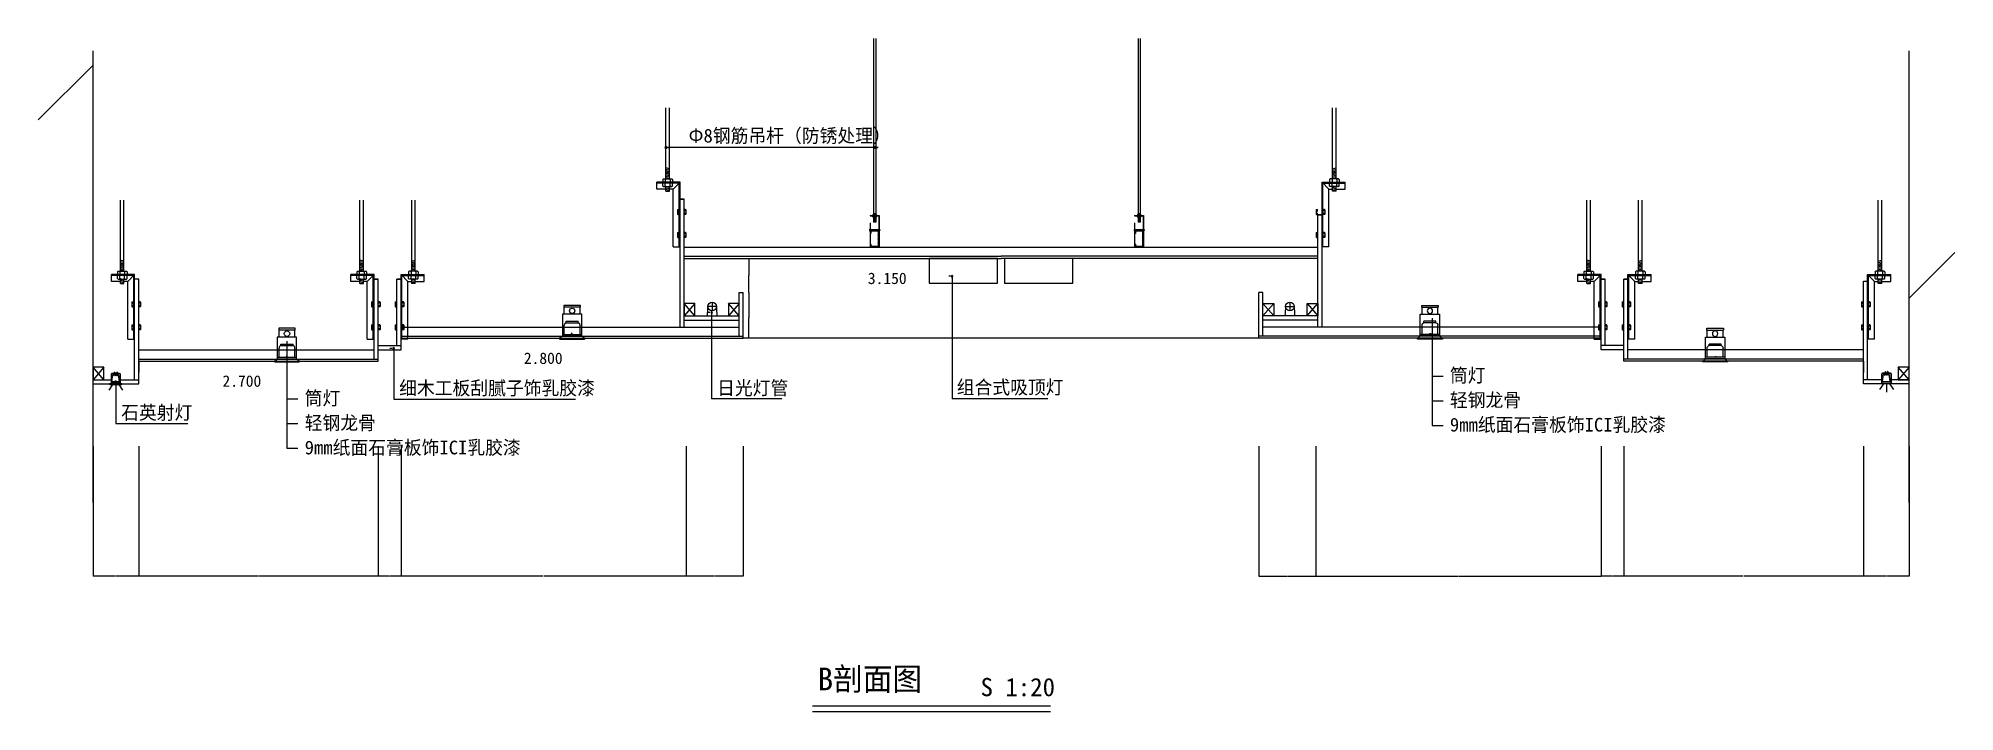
# Model space of a CAD drawing. Header units: metres. Extents: x 31158 to 39558, y -620 to 2330.
import ezdxf

# ---------------------------------------------------------------- set-up
doc = ezdxf.new("R2010")
doc.units = ezdxf.units.M
for name, color, linetype in [('2', 96, 'Continuous'), ('20', 1, 'Continuous'), ('3', 2, 'Continuous'), ('4', 6, 'Continuous'), ('5', 5, 'Continuous'), ('6', 1, 'Continuous'), ('7', 7, 'Continuous'), ('8', 7, 'Continuous'), ('D', 3, 'Continuous'), ('PUB_DIM', 3, 'Continuous'), ('PUB_TEXT', 7, 'Continuous'), ('家具', 2, 'Continuous')]:
    doc.layers.add(name, color=color, linetype=linetype)
doc.dimstyles.get("Standard").update_dxf_attribs({"dimtxt": 2.5, "dimasz": 2.5, "dimexe": 1.25, "dimexo": 0.625, "dimtad": 1, "dimcen": 2.5, "dimazin": 3, "dimtfac": 1, "dimtmove": 0, "dimatfit": 3})

msp = doc.modelspace()

# ---------------------------------------------------------------- texts
at = {"layer": '8'}
for s, height, p in [('B剖面图', 100, (34574.25, -526.65)), ('S 1:20', 80, (35288.36, -552.14))]:
    msp.add_text(s, height=height, dxfattribs=at).set_placement(p)
at = {"layer": 'PUB_TEXT'}
for s, height, p in [('Φ8钢筋吊杆（防锈处理）', 60, (34008.48, 1873.37)), ('3.150', 50, (34794.38, 1253.36)), ('2.800', 50, (33286.46, 903.35)), ('2.700', 50, (31965.43, 803.36)), ('组合式吸顶灯', 60, (35184.07, 771.43)), ('筒灯', 60, (37345.69, 823.31)), ('筒灯', 60, (32325.92, 723.3)), ('细木工板刮腻子饰乳胶漆', 60, (32739.89, 767.73)), ('日光灯管', 60, (34133.67, 768.17)), ('轻钢龙骨', 60, (37345.69, 715.31)), ('石英射灯', 60, (31521.41, 660.48)), ('轻钢龙骨', 60, (32325.92, 615.3)), ('9mm纸面石膏板饰ICI乳胶漆', 60, (37345.69, 607.31)), ('9mm纸面石膏板饰ICI乳胶漆', 60, (32325.92, 507.3))]:
    msp.add_text(s, height=height, dxfattribs=at).set_placement(p)

# ---------------------------------------------------------------- blocks, each defined once
blk = doc.blocks.new('A$C4A56615C')
at = {"layer": '5'}
for p, q in [((101.83, 282.82), (0, 282.82)), ((0, 252.82), (0, 282.82)), ((97.83, 278.82), (0, 278.82)), ((39.35, 252.82), (0, 252.82)), ((71.83, 252.82), (55.35, 252.82)), ((71.83, 252.82), (101.83, 282.82)), ((71.83, 0), (71.83, 252.82)), ((97.83, 0), (97.83, 278.82)), ((101.83, 0), (101.83, 282.82)), ((71.83, 0), (101.83, 0))]:
    blk.add_line(p, q, dxfattribs=at)
at = {"layer": 'D'}
for p, q in [((55.35, 341.47), (39.35, 345.41)), ((55.35, 335.28), (39.35, 339.22)), ((55.35, 329.09), (39.35, 333.04)), ((55.35, 322.91), (39.35, 326.85)), ((55.35, 316.72), (39.35, 320.67)), ((55.35, 310.54), (39.35, 314.48)), ((55.35, 304.35), (39.35, 308.29)), ((55.35, 298.17), (39.35, 302.11)), ((55.35, 259.64), (39.35, 263.58)), ((55.35, 253.46), (39.35, 257.4)), ((55.35, 247.27), (39.35, 251.21))]:
    blk.add_line(p, q, dxfattribs=at)
at = {"layer": '家具', "color": 3}
for p, q in [((39.35, 298.17), (39.35, 609.46)), ((55.35, 298.17), (55.35, 609.46)), ((29.18, 298.17), (26.55, 295.54)), ((26.55, 295.54), (26.55, 282.82)), ((26.55, 266.1), (26.55, 278.82)), ((29.18, 263.47), (26.55, 266.1)), ((29.18, 298.17), (66.16, 298.17)), ((29.18, 263.47), (66.16, 263.47)), ((36.77, 295.54), (34.14, 298.17)), ((36.77, 266.1), (34.14, 263.47)), ((39.46, 298.17), (36.83, 295.54)), ((36.83, 295.54), (36.83, 282.82)), ((36.83, 266.1), (36.83, 278.82)), ((39.46, 263.47), (36.83, 266.1)), ((39.35, 244.21), (39.35, 263.58)), ((57.92, 295.54), (55.29, 298.17)), ((57.92, 266.1), (55.29, 263.47)), ((55.35, 244.21), (55.35, 263.53)), ((60.61, 298.17), (57.98, 295.54)), ((57.98, 295.54), (57.98, 282.82)), ((57.98, 266.1), (57.98, 278.82)), ((60.61, 263.47), (57.98, 266.1)), ((68.79, 295.54), (66.16, 298.17)), ((68.79, 266.1), (66.16, 263.47)), ((68.79, 295.54), (68.79, 282.82)), ((68.79, 266.1), (68.79, 278.82)), ((39.35, 244.21), (55.35, 244.21)), ((90.16, 161.83), (91.47, 163.15)), ((90.16, 161.83), (90.16, 143.34)), ((91.47, 158.04), (90.16, 159.35)), ((90.16, 156.69), (91.47, 158.01)), ((91.47, 147.46), (90.16, 148.78)), ((90.16, 146.12), (91.47, 147.43)), ((91.47, 142.03), (90.16, 143.34)), ((91.47, 163.15), (97.83, 163.15)), ((91.47, 158.01), (97.83, 158.01)), ((91.47, 147.43), (97.83, 147.43)), ((91.47, 142.03), (97.83, 142.03)), ((126.19, 163.15), (119.83, 163.15)), ((126.19, 158.01), (119.83, 158.01)), ((126.19, 147.43), (119.83, 147.43)), ((126.19, 142.03), (119.83, 142.03)), ((127.51, 161.83), (126.19, 163.15)), ((126.19, 158.04), (127.51, 159.35)), ((127.51, 156.69), (126.19, 158.01)), ((126.19, 147.46), (127.51, 148.78)), ((127.51, 146.12), (126.19, 147.43)), ((126.19, 142.03), (127.51, 143.34)), ((127.51, 161.83), (127.51, 143.34)), ((90.16, 60.81), (91.47, 62.12)), ((90.16, 60.81), (90.16, 42.32)), ((91.47, 57.01), (90.16, 58.32)), ((90.16, 55.66), (91.47, 56.98)), ((91.47, 46.44), (90.16, 47.75)), ((90.16, 45.09), (91.47, 46.41)), ((91.47, 41), (90.16, 42.32)), ((91.47, 62.12), (97.83, 62.12)), ((91.47, 56.98), (97.83, 56.98)), ((91.47, 46.41), (97.83, 46.41)), ((91.47, 41), (97.83, 41)), ((126.19, 62.12), (119.83, 62.12)), ((126.19, 56.98), (119.83, 56.98)), ((126.19, 46.41), (119.83, 46.41)), ((126.19, 41), (119.83, 41)), ((127.51, 60.81), (126.19, 62.12)), ((126.19, 57.01), (127.51, 58.32)), ((127.51, 55.66), (126.19, 56.98)), ((126.19, 46.44), (127.51, 47.75)), ((127.51, 45.09), (126.19, 46.41)), ((126.19, 41), (127.51, 42.32)), ((127.51, 60.81), (127.51, 42.32))]:
    blk.add_line(p, q, dxfattribs=at)
blk = doc.blocks.new('A$C199F71E8')
at = {"layer": '7'}
for p, q in [((21.71, 108.32), (14.13, 108.32)), ((20.27, 146.94), (20.27, 138.84)), ((21.71, 138.84), (20.27, 138.84)), ((21.71, 108.32), (21.71, 138.84)), ((91.17, 138.84), (21.71, 138.84)), ((91.17, 108.32), (21.71, 108.32)), ((3.99, 3.2), (109.05, 3.2)), ((14.13, 20.14), (98.9, 20.14)), ((14.13, 13.38), (98.9, 13.38)), ((21.71, 20.14), (21.71, 60.36)), ((30.17, 71.27), (30.17, 78.01)), ((30.17, 78.01), (82.86, 78.01)), ((30.17, 71.27), (82.86, 71.27)), ((82.86, 71.27), (82.86, 78.01)), ((91.33, 20.14), (91.33, 60.36))]:
    blk.add_line(p, q, dxfattribs=at)
for points in [[(14.13, 108.32), (14.13, 13.38), (3.99, 3.2), (0, 3.2), (2.82, 0), (110.22, 0.01), (113, 3.2), (109.05, 3.2), (98.9, 13.38), (98.9, 108.32), (91.17, 108.32), (91.17, 138.84), (92.52, 138.84), (92.52, 146.94), (20.32, 146.94)], [(91.17, 138.84), (53.44, 138.84), (21.79, 138.84)]]:
    blk.add_lwpolyline(points, dxfattribs=at)
blk.add_lwpolyline([(52.17, 20.14), (56.8, 20.14), (56.8, 24), (52.17, 24)], close=True, dxfattribs=at)
blk.add_circle((56.52, 123.42), 11.78, dxfattribs=at)
for centre, start, end in [((33.05, 60.31), 104.69, 179.74), ((79.99, 60.31), 0.26, 75.31)]:
    blk.add_arc(centre, 11.34, start, end, dxfattribs=at)
blk = doc.blocks.new('_DOT')
at = {"color": 0, "linetype": 'ByBlock'}
blk.add_line((-0.5, 0), (-1, 0), dxfattribs=at)
blk.add_lwpolyline([(-0.25, 0, 1), (0.25, 0, 1)], format="xyb", close=True, dxfattribs=at)
blk = doc.blocks.new('A$C72CB78D6')
at = {"layer": '3'}
blk.add_lwpolyline([(46, 2.56), (46, 44.91, 0.41), (43.27, 47.65), (9.73, 47.65, 0.41), (7, 44.91), (7, 2.56)], format="xyb", dxfattribs=at)
at = {"layer": '4'}
for p, q in [((9.63, 11.32), (14.31, 44.47)), ((9.63, 11.32), (9.63, 8.77)), ((19.4, 51.54), (23.12, 51.54)), ((19.4, 51.54), (19.4, 48.56)), ((19.4, 47.27), (19.4, 44.47)), ((19.4, 47.27), (23.12, 47.27)), ((20.36, 54.16), (22.15, 54.16)), ((20.36, 54.16), (20.36, 51.54)), ((22.15, 54.16), (22.15, 51.54)), ((23.12, 51.54), (23.12, 48.56)), ((23.12, 47.27), (23.12, 44.47)), ((33.6, 51.54), (29.88, 51.54)), ((29.88, 51.54), (29.88, 48.56)), ((33.6, 47.27), (29.88, 47.27)), ((29.88, 47.27), (29.88, 44.47)), ((32.63, 54.16), (30.85, 54.16)), ((30.85, 54.16), (30.85, 51.54)), ((32.63, 54.16), (32.63, 51.54)), ((33.6, 51.54), (33.6, 48.56)), ((33.6, 47.27), (33.6, 44.47)), ((43.37, 11.32), (38.69, 44.47)), ((43.37, 11.32), (43.37, 8.77))]:
    blk.add_line(p, q, dxfattribs=at)
for points in [[(53, 2.26), (53, 2.56), (0, 2.56), (0, 2.26)], [(2.4, 0), (50.6, 0)], [(7.45, 8.77), (7.45, 2.56)], [(45.55, 8.77), (7.45, 8.77)], [(43.37, 11.32), (9.63, 11.32)], [(38.69, 44.47), (14.31, 44.47)], [(45.55, 2.56), (45.55, 8.77)]]:
    blk.add_lwpolyline(points, dxfattribs=at)
blk.add_lwpolyline([(46.91, 2.56), (46.91, 44.91, 0.41), (43.27, 48.56), (9.73, 48.56, 0.41), (6.09, 44.91), (6.09, 2.56)], format="xyb", dxfattribs=at)
for points in [[(16.36, 40.54), (18.72, 38.3), (20.85, 40.55), (18.48, 42.78)], [(24.33, 40.54), (26.7, 38.3), (28.82, 40.55), (26.45, 42.78)], [(36.64, 40.54), (34.27, 38.3), (32.15, 40.55), (34.52, 42.78)]]:
    blk.add_lwpolyline(points, close=True, dxfattribs=at)
for centre, start, end in [((1.84, 1.88), 159.78, 286.4), ((51.16, 1.88), 253.6, 20.22)]:
    blk.add_arc(centre, 1.96, start, end, dxfattribs=at)
blk = doc.blocks.new('_CLOSEDFILLED')
at = {"color": 0, "linetype": 'BYBLOCK'}
blk.add_solid([(-1, 0), (0, 0), (-1, 0)], dxfattribs=at)
blk = doc.blocks.new('*D1')
for p, q in [((31598.3, 543.29), (31598.3, -26.55)), ((32648.3, 543.29), (32648.3, -26.55)), ((32121.3, -26.55), (31598.05, -26.55)), ((32648.55, -26.55), (32125.3, -26.55))]:
    blk.add_line(p, q)
at = {"layer": 'Defpoints'}
for p in [(31598.3, 543.29), (32648.3, 543.29), (32648.3, -26.55)]:
    blk.add_point(p, dxfattribs=at)
at = {"layer": 'PUB_DIM', "xscale": 0.25, "yscale": 0.25}
blk.add_blockref('_CLOSEDFILLED', (31598.3, -26.55), dxfattribs=at)
at = {"layer": 'PUB_DIM', "xscale": 0.25, "yscale": 0.25, "rotation": 180}
blk.add_blockref('_CLOSEDFILLED', (32648.3, -26.55), dxfattribs=at)
at = {"layer": 'PUB_DIM', "insert": (32123.3, -26.55), "char_height": 1, "attachment_point": 5}
blk.add_mtext('1050', dxfattribs=at)
blk = doc.blocks.new('*D2')
for p, q in [((31398.3, 543.29), (31398.3, -26.55)), ((31598.3, 543.29), (31598.3, -26.55)), ((31496.8, -26.55), (31398.05, -26.55)), ((31598.55, -26.55), (31499.8, -26.55))]:
    blk.add_line(p, q)
at = {"layer": 'Defpoints'}
for p in [(31398.3, 543.29), (31598.3, 543.29), (31598.3, -26.55)]:
    blk.add_point(p, dxfattribs=at)
at = {"layer": 'PUB_DIM', "xscale": 0.25, "yscale": 0.25}
blk.add_blockref('_CLOSEDFILLED', (31398.3, -26.55), dxfattribs=at)
at = {"layer": 'PUB_DIM', "xscale": 0.25, "yscale": 0.25, "rotation": 180}
blk.add_blockref('_CLOSEDFILLED', (31598.3, -26.55), dxfattribs=at)
at = {"layer": 'PUB_DIM', "insert": (31498.3, -26.55), "char_height": 1, "attachment_point": 5}
blk.add_mtext('200', dxfattribs=at)
blk = doc.blocks.new('*D3')
for p, q in [((31598.05, 865.82), (31597.8, 865.82)), ((31598.3, 915.82), (31598.3, 865.82)), ((31598.3, 815.82), (31598.3, 865.82)), ((31598.3, 865.82), (31598.3, 865.82)), ((31598.55, 865.82), (31598.8, 865.82))]:
    blk.add_line(p, q)
at = {"layer": 'Defpoints'}
for p in [(31598.3, 915.82), (31598.3, 865.82), (31598.3, 815.82)]:
    blk.add_point(p, dxfattribs=at)
at = {"layer": 'PUB_DIM', "xscale": 0.25, "yscale": 0.25}
blk.add_blockref('_CLOSEDFILLED', (31598.3, 865.82), dxfattribs=at)
at = {"layer": 'PUB_DIM', "xscale": 0.25, "yscale": 0.25, "rotation": 180}
blk.add_blockref('_CLOSEDFILLED', (31598.3, 865.82), dxfattribs=at)
at = {"layer": 'PUB_DIM', "insert": (31598.3, 866.945), "char_height": 1, "attachment_point": 5}
blk.add_mtext('0', dxfattribs=at)
blk = doc.blocks.new('*D4')
for p, q in [((38108.3, 543.29), (38108.3, -26.55)), ((39158.3, 543.29), (39158.3, -26.55)), ((38631.3, -26.55), (38108.05, -26.55)), ((39158.55, -26.55), (38635.3, -26.55))]:
    blk.add_line(p, q)
at = {"layer": 'Defpoints'}
for p in [(38108.3, 543.29), (39158.3, 543.29), (39158.3, -26.55)]:
    blk.add_point(p, dxfattribs=at)
at = {"layer": 'PUB_DIM', "xscale": 0.25, "yscale": 0.25}
blk.add_blockref('_CLOSEDFILLED', (38108.3, -26.55), dxfattribs=at)
at = {"layer": 'PUB_DIM', "xscale": 0.25, "yscale": 0.25, "rotation": 180}
blk.add_blockref('_CLOSEDFILLED', (39158.3, -26.55), dxfattribs=at)
at = {"layer": 'PUB_DIM', "insert": (38633.3, -26.55), "char_height": 1, "attachment_point": 5}
blk.add_mtext('1050', dxfattribs=at)
blk = doc.blocks.new('*D5')
for p, q in [((34273.05, 1215.83), (34273.05, 1105.98)), ((34272.8, 1105.98), (34272.55, 1105.98)), ((34273.05, 1015.83), (34273.05, 1105.98)), ((34273.05, 1105.98), (34273.05, 1105.98)), ((34273.3, 1105.98), (34273.55, 1105.98))]:
    blk.add_line(p, q)
at = {"layer": 'Defpoints'}
for p in [(34273.05, 1215.83), (34273.05, 1105.98), (34273.05, 1015.83)]:
    blk.add_point(p, dxfattribs=at)
at = {"layer": 'PUB_DIM', "xscale": 0.25, "yscale": 0.25}
blk.add_blockref('_CLOSEDFILLED', (34273.05, 1105.98), dxfattribs=at)
at = {"layer": 'PUB_DIM', "xscale": 0.25, "yscale": 0.25, "rotation": 180}
blk.add_blockref('_CLOSEDFILLED', (34273.05, 1105.98), dxfattribs=at)
at = {"layer": 'PUB_DIM', "insert": (34273.05, 1107.105), "char_height": 1, "attachment_point": 5}
blk.add_mtext('0', dxfattribs=at)
blk = doc.blocks.new('*D6')
for p, q in [((32748.3, 543.29), (32748.3, -26.55)), ((33998.3, 543.29), (33998.3, -26.55)), ((33371.3, -26.55), (32748.05, -26.55)), ((33998.55, -26.55), (33375.3, -26.55))]:
    blk.add_line(p, q)
at = {"layer": 'Defpoints'}
for p in [(32748.3, 543.29), (33998.3, 543.29), (33998.3, -26.55)]:
    blk.add_point(p, dxfattribs=at)
at = {"layer": 'PUB_DIM', "xscale": 0.25, "yscale": 0.25}
blk.add_blockref('_CLOSEDFILLED', (32748.3, -26.55), dxfattribs=at)
at = {"layer": 'PUB_DIM', "xscale": 0.25, "yscale": 0.25, "rotation": 180}
blk.add_blockref('_CLOSEDFILLED', (33998.3, -26.55), dxfattribs=at)
at = {"layer": 'PUB_DIM', "insert": (33373.3, -26.55), "char_height": 1, "attachment_point": 5}
blk.add_mtext('1280', dxfattribs=at)
blk = doc.blocks.new('*D7')
for p, q in [((33998.3, 543.29), (33998.3, -26.55)), ((34248.3, 543.29), (34248.3, -26.55)), ((34121.8, -26.55), (33998.05, -26.55)), ((34248.55, -26.55), (34124.8, -26.55))]:
    blk.add_line(p, q)
at = {"layer": 'Defpoints'}
for p in [(33998.3, 543.29), (34248.3, 543.29), (34248.3, -26.55)]:
    blk.add_point(p, dxfattribs=at)
at = {"layer": 'PUB_DIM', "xscale": 0.25, "yscale": 0.25}
blk.add_blockref('_CLOSEDFILLED', (33998.3, -26.55), dxfattribs=at)
at = {"layer": 'PUB_DIM', "xscale": 0.25, "yscale": 0.25, "rotation": 180}
blk.add_blockref('_CLOSEDFILLED', (34248.3, -26.55), dxfattribs=at)
at = {"layer": 'PUB_DIM', "insert": (34123.3, -26.55), "char_height": 1, "attachment_point": 5}
blk.add_mtext('220', dxfattribs=at)
blk = doc.blocks.new('*D8')
for p, q in [((32648.3, 543.29), (32648.3, -26.55)), ((32748.3, 543.29), (32748.3, -26.55)), ((32696.8, -26.55), (32648.05, -26.55)), ((32748.55, -26.55), (32699.8, -26.55))]:
    blk.add_line(p, q)
at = {"layer": 'Defpoints'}
for p in [(32648.3, 543.29), (32748.3, 543.29), (32748.3, -26.55)]:
    blk.add_point(p, dxfattribs=at)
at = {"layer": 'PUB_DIM', "xscale": 0.25, "yscale": 0.25}
blk.add_blockref('_CLOSEDFILLED', (32648.3, -26.55), dxfattribs=at)
at = {"layer": 'PUB_DIM', "xscale": 0.25, "yscale": 0.25, "rotation": 180}
blk.add_blockref('_CLOSEDFILLED', (32748.3, -26.55), dxfattribs=at)
at = {"layer": 'PUB_DIM', "insert": (32698.3, -26.55), "char_height": 1, "attachment_point": 5}
blk.add_mtext('100', dxfattribs=at)
blk = doc.blocks.new('*D9')
for p, q in [((34273.05, 1365.83), (34273.05, 1290.83)), ((34272.8, 1290.83), (34272.55, 1290.83)), ((34273.05, 1215.83), (34273.05, 1290.83)), ((34273.05, 1290.83), (34273.05, 1290.83)), ((34273.3, 1290.83), (34273.55, 1290.83))]:
    blk.add_line(p, q)
at = {"layer": 'Defpoints'}
for p in [(34273.05, 1365.83), (34273.05, 1290.83), (34273.05, 1215.83)]:
    blk.add_point(p, dxfattribs=at)
at = {"layer": 'PUB_DIM', "xscale": 0.25, "yscale": 0.25}
blk.add_blockref('_CLOSEDFILLED', (34273.05, 1290.83), dxfattribs=at)
at = {"layer": 'PUB_DIM', "xscale": 0.25, "yscale": 0.25, "rotation": 180}
blk.add_blockref('_CLOSEDFILLED', (34273.05, 1290.83), dxfattribs=at)
at = {"layer": 'PUB_DIM', "insert": (34273.05, 1291.955), "char_height": 1, "attachment_point": 5}
blk.add_mtext('150', dxfattribs=at)
blk = doc.blocks.new('*D10')
for p, q in [((36758.3, 543.29), (36758.3, -26.55)), ((38008.3, 543.29), (38008.3, -26.55)), ((36758.55, -26.55), (37381.3, -26.55)), ((37385.3, -26.55), (38008.05, -26.55))]:
    blk.add_line(p, q)
at = {"layer": 'Defpoints'}
for p in [(36758.3, 543.29), (38008.3, 543.29), (36758.3, -26.55)]:
    blk.add_point(p, dxfattribs=at)
at = {"layer": 'PUB_DIM', "xscale": 0.25, "yscale": 0.25, "rotation": 180}
blk.add_blockref('_CLOSEDFILLED', (36758.3, -26.55), dxfattribs=at)
at = {"layer": 'PUB_DIM', "xscale": 0.25, "yscale": 0.25}
blk.add_blockref('_CLOSEDFILLED', (38008.3, -26.55), dxfattribs=at)
at = {"layer": 'PUB_DIM', "insert": (37383.3, -26.55), "char_height": 1, "attachment_point": 5}
blk.add_mtext('1280', dxfattribs=at)
blk = doc.blocks.new('*D11')
for p, q in [((36508.3, 543.29), (36508.3, -26.55)), ((36758.3, 543.29), (36758.3, -26.55)), ((36508.55, -26.55), (36631.8, -26.55)), ((36634.8, -26.55), (36758.05, -26.55))]:
    blk.add_line(p, q)
at = {"layer": 'Defpoints'}
for p in [(36508.3, 543.29), (36758.3, 543.29), (36508.3, -26.55)]:
    blk.add_point(p, dxfattribs=at)
at = {"layer": 'PUB_DIM', "xscale": 0.25, "yscale": 0.25, "rotation": 180}
blk.add_blockref('_CLOSEDFILLED', (36508.3, -26.55), dxfattribs=at)
at = {"layer": 'PUB_DIM', "xscale": 0.25, "yscale": 0.25}
blk.add_blockref('_CLOSEDFILLED', (36758.3, -26.55), dxfattribs=at)
at = {"layer": 'PUB_DIM', "insert": (36633.3, -26.55), "char_height": 1, "attachment_point": 5}
blk.add_mtext('220', dxfattribs=at)
blk = doc.blocks.new('*D12')
for p, q in [((38008.3, 543.29), (38008.3, -26.55)), ((38108.3, 543.29), (38108.3, -26.55)), ((38056.8, -26.55), (38008.05, -26.55)), ((38108.55, -26.55), (38059.8, -26.55))]:
    blk.add_line(p, q)
at = {"layer": 'Defpoints'}
for p in [(38008.3, 543.29), (38108.3, 543.29), (38108.3, -26.55)]:
    blk.add_point(p, dxfattribs=at)
at = {"layer": 'PUB_DIM', "xscale": 0.25, "yscale": 0.25}
blk.add_blockref('_CLOSEDFILLED', (38008.3, -26.55), dxfattribs=at)
at = {"layer": 'PUB_DIM', "xscale": 0.25, "yscale": 0.25, "rotation": 180}
blk.add_blockref('_CLOSEDFILLED', (38108.3, -26.55), dxfattribs=at)
at = {"layer": 'PUB_DIM', "insert": (38058.3, -26.55), "char_height": 1, "attachment_point": 5}
blk.add_mtext('100', dxfattribs=at)
blk = doc.blocks.new('*D13')
for p, q in [((39158.3, 543.29), (39158.3, -26.55)), ((39358.3, 543.29), (39358.3, -26.55)), ((39256.8, -26.55), (39158.05, -26.55)), ((39358.55, -26.55), (39259.8, -26.55))]:
    blk.add_line(p, q)
at = {"layer": 'Defpoints'}
for p in [(39158.3, 543.29), (39358.3, 543.29), (39358.3, -26.55)]:
    blk.add_point(p, dxfattribs=at)
at = {"layer": 'PUB_DIM', "xscale": 0.25, "yscale": 0.25}
blk.add_blockref('_CLOSEDFILLED', (39158.3, -26.55), dxfattribs=at)
at = {"layer": 'PUB_DIM', "xscale": 0.25, "yscale": 0.25, "rotation": 180}
blk.add_blockref('_CLOSEDFILLED', (39358.3, -26.55), dxfattribs=at)
at = {"layer": 'PUB_DIM', "insert": (39258.3, -26.55), "char_height": 1, "attachment_point": 5}
blk.add_mtext('200', dxfattribs=at)
blk = doc.blocks.new('*D14')
for p, q in [((39158.05, 865.83), (39157.8, 865.83)), ((39158.3, 915.83), (39158.3, 865.83)), ((39158.3, 815.83), (39158.3, 865.83)), ((39158.3, 865.83), (39158.3, 865.83)), ((39158.55, 865.83), (39158.8, 865.83))]:
    blk.add_line(p, q)
at = {"layer": 'Defpoints'}
for p in [(39158.3, 915.83), (39158.3, 865.83), (39158.3, 815.83)]:
    blk.add_point(p, dxfattribs=at)
at = {"layer": 'PUB_DIM', "xscale": 0.25, "yscale": 0.25}
blk.add_blockref('_CLOSEDFILLED', (39158.3, 865.83), dxfattribs=at)
at = {"layer": 'PUB_DIM', "xscale": 0.25, "yscale": 0.25, "rotation": 180}
blk.add_blockref('_CLOSEDFILLED', (39158.3, 865.83), dxfattribs=at)
at = {"layer": 'PUB_DIM', "insert": (39158.3, 866.955), "char_height": 1, "attachment_point": 5}
blk.add_mtext('0', dxfattribs=at)

# ---------------------------------------------------------------- dimensions: what is measured, and where the dimension line sits
at = {"layer": 'PUB_DIM'}
for base, p1, p2, text, picture, middle in [((34273.05, 1290.83), (34273.05, 1215.83), (34273.05, 1365.83), '150', '*D9', (34273.05, 1291.955)), ((33998.3, -26.55), (33998.3, 543.29), (32748.3, 543.29), '1280', '*D6', (33373.3, -26.55)), ((34248.3, -26.55), (34248.3, 543.29), (33998.3, 543.29), '220', '*D7', (34123.3, -26.55)), ((36508.3, -26.55), (36508.3, 543.29), (36758.3, 543.29), '220', '*D11', (36633.3, -26.55)), ((36758.3, -26.55), (36758.3, 543.29), (38008.3, 543.29), '1280', '*D10', (37383.3, -26.55))]:
    dim = msp.add_linear_dim(base=base, p1=p1, p2=p2, text=text, dimstyle='Standard', dxfattribs=at)
    dim.commit()
    dim.dimension.update_dxf_attribs({"geometry": picture, "text_midpoint": middle})
for base, p1, p2, picture, middle in [((34273.05, 1105.98), (34273.05, 1015.83), (34273.05, 1215.83), '*D5', (34273.05, 1107.105)), ((31598.3, 865.82), (31598.3, 815.82), (31598.3, 915.82), '*D3', (31598.3, 866.945)), ((39158.3, 865.83), (39158.3, 915.83), (39158.3, 815.83), '*D14', (39158.3, 866.955)), ((31598.3, -26.55), (31598.3, 543.29), (31398.3, 543.29), '*D2', (31498.3, -26.55)), ((32648.3, -26.55), (32648.3, 543.29), (31598.3, 543.29), '*D1', (32123.3, -26.55)), ((32748.3, -26.55), (32748.3, 543.29), (32648.3, 543.29), '*D8', (32698.3, -26.55)), ((38108.3, -26.55), (38108.3, 543.29), (38008.3, 543.29), '*D12', (38058.3, -26.55)), ((39158.3, -26.55), (39158.3, 543.29), (38108.3, 543.29), '*D4', (38633.3, -26.55)), ((39358.3, -26.55), (39358.3, 543.29), (39158.3, 543.29), '*D13', (39258.3, -26.55))]:
    dim = msp.add_linear_dim(base=base, p1=p1, p2=p2, dimstyle='Standard', dxfattribs=at)
    dim.commit()
    dim.dimension.update_dxf_attribs({"geometry": picture, "text_midpoint": middle})

# ---------------------------------------------------------------- hatches: boundary and pattern name
at = {"layer": '2'}
h = msp.add_hatch(dxfattribs=at)
h.set_pattern_fill('ANSI31', scale=500)
h.paths.add_polyline_path([(31398.3, 2274.57), (31158.3, 2274.57), (31158.3, 296.26), (31398.3, 296.26)])
h.paths.add_polyline_path([(39558.3, 2274.57), (39358.3, 2274.57), (39358.3, 296.26), (39558.3, 296.26)])

# ---------------------------------------------------------------- linework, layer by layer
for p, q in [((31483.83, 813.26), (31466.98, 788.98)), ((31497.41, 813.26), (31497.41, 777.3)), ((31511, 813.26), (31527.85, 788.98)), ((39245.6, 815.82), (39228.74, 791.54)), ((39259.18, 815.82), (39259.18, 779.86)), ((39272.77, 815.82), (39289.62, 791.54))]:
    msp.add_line(p, q, dxfattribs=at)
at = {"layer": '20'}
msp.add_line((34551.76, -619.7), (35595.52, -619.7), dxfattribs=at)
msp.add_lwpolyline([(34551.76, -593.7), (35595.52, -593.7)], dxfattribs=at)
at = {"layer": '3'}
for p, q in [((31398.3, 296.26), (31398.3, 2274.57)), ((39358.3, 296.26), (39358.3, 2274.57)), ((33971.3, 1624.59), (33989.3, 1624.59)), ((33989.3, 1624.59), (33971.3, 1624.59)), ((33971.3, 1624.59), (33989.3, 1624.59)), ((33989.3, 1624.59), (33971.3, 1624.59)), ((33989.3, 1064.82), (33989.3, 1624.59)), ((36767.3, 1064.82), (36767.3, 1556.37)), ((36767.3, 1556.37), (36785.3, 1556.37)), ((36785.3, 1556.37), (36767.3, 1556.37)), ((36767.3, 1556.37), (36785.3, 1556.37)), ((36785.3, 1556.37), (36767.3, 1556.37)), ((36767.3, 1556.37), (36785.3, 1556.37)), ((36785.3, 1556.37), (36767.3, 1556.37)), ((33989.3, 1365.82), (35378.3, 1365.82)), ((36767.3, 1365.82), (35378.3, 1365.82)), ((31598.3, 1274.91), (31580.3, 1274.91)), ((31598.3, 815.82), (31598.3, 1274.91)), ((32648.3, 1274.66), (32630.3, 1274.66)), ((32630.3, 1274.66), (32648.3, 1274.66)), ((32648.3, 915.83), (32648.3, 1274.66)), ((32748.3, 1274.66), (32730.3, 1274.66)), ((32730.3, 1274.66), (32748.3, 1274.66)), ((32730.3, 1274.66), (32748.3, 1274.66)), ((32748.3, 1274.66), (32730.3, 1274.66)), ((32748.3, 965.83), (32748.3, 1274.66)), ((38008.3, 965.83), (38008.3, 1274.66)), ((38026.3, 1274.66), (38008.3, 1274.66)), ((38026.3, 1274.66), (38008.3, 1274.66)), ((38008.3, 1274.66), (38026.3, 1274.66)), ((38008.3, 1274.66), (38026.3, 1274.66)), ((38026.3, 1274.66), (38008.3, 1274.66)), ((38026.3, 1274.66), (38008.3, 1274.66)), ((38008.3, 1274.66), (38026.3, 1274.66)), ((38108.3, 915.83), (38108.3, 1274.66)), ((38126.3, 1274.66), (38108.3, 1274.66)), ((38108.3, 1274.66), (38126.3, 1274.66)), ((38126.3, 1274.66), (38108.3, 1274.66)), ((38108.3, 1274.66), (38126.3, 1274.66)), ((39158.3, 815.82), (39158.3, 1265.25)), ((39158.3, 1265.25), (39176.3, 1265.25)), ((39158.3, 1265.25), (39176.3, 1265.25)), ((34230.3, 1024.82), (34230.3, 1215.82)), ((34230.3, 1215.82), (34248.3, 1215.82)), ((34248.3, 1015.82), (34248.3, 1215.82)), ((36508.3, 1015.82), (36508.3, 1215.82)), ((36508.3, 1015.82), (36508.3, 1215.82)), ((36526.3, 1215.82), (36508.3, 1215.82)), ((36526.3, 1215.82), (36508.3, 1215.82)), ((36526.3, 1042.82), (36526.3, 1215.82)), ((36526.3, 1024.82), (36526.3, 1215.82)), ((32748.3, 965.82), (32748.3, 1024.82)), ((32748.3, 1015.82), (33444.6, 1015.82)), ((33552, 1015.82), (34248.3, 1015.82)), ((37204.6, 1015.82), (36508.3, 1015.82)), ((38008.3, 1015.82), (37312, 1015.82)), ((38008.3, 965.82), (38008.3, 1024.82)), ((32648.3, 915.82), (32648.3, 983.82)), ((32648.3, 965.82), (32748.3, 965.82)), ((38108.3, 965.82), (38008.3, 965.82)), ((38108.3, 915.82), (38108.3, 983.82)), ((31598.3, 915.82), (32194.6, 915.82)), ((32302, 915.82), (32648.3, 915.82)), ((38454.6, 915.82), (38108.3, 915.82)), ((39158.3, 915.82), (38562, 915.82)), ((31398.3, 815.82), (31477, 815.82)), ((31517.83, 815.82), (31598.3, 815.82)), ((39238.77, 815.82), (39158.3, 815.82)), ((39358.3, 815.82), (39279.59, 815.82))]:
    msp.add_line(p, q, dxfattribs=at)
at = {"layer": '6'}
for p, q in [((31480.54, 824.59), (31485.22, 857.73)), ((31490.31, 864.8), (31494.03, 864.8)), ((31490.31, 864.8), (31490.31, 861.82)), ((31490.31, 860.53), (31490.31, 857.73)), ((31490.31, 860.53), (31494.03, 860.53)), ((31491.28, 867.42), (31493.07, 867.42)), ((31491.28, 867.42), (31491.28, 864.8)), ((31493.07, 867.42), (31493.07, 864.8)), ((31494.03, 864.8), (31494.03, 861.82)), ((31494.03, 860.53), (31494.03, 857.73)), ((31504.52, 864.8), (31500.79, 864.8)), ((31500.79, 864.8), (31500.79, 861.82)), ((31504.52, 860.53), (31500.79, 860.53)), ((31500.79, 860.53), (31500.79, 857.73)), ((31503.55, 867.42), (31501.76, 867.42)), ((31501.76, 867.42), (31501.76, 864.8)), ((31503.55, 867.42), (31503.55, 864.8)), ((31504.52, 864.8), (31504.52, 861.82)), ((31504.52, 860.53), (31504.52, 857.73)), ((31514.28, 824.59), (31509.6, 857.73)), ((31480.54, 824.59), (31480.54, 822.03)), ((31514.28, 824.59), (31514.28, 822.03))]:
    msp.add_line(p, q, dxfattribs=at)
for points in [[(35063.3, 1257.82), (35363.3, 1257.82), (35363.3, 1365.82), (35063.3, 1365.82)], [(35393.3, 1257.82), (35693.3, 1257.82), (35693.3, 1365.82), (35393.3, 1365.82)], [(31487.27, 853.8), (31489.64, 851.56), (31491.76, 853.81), (31489.39, 856.05)], [(31495.25, 853.8), (31497.62, 851.56), (31499.74, 853.81), (31497.37, 856.05)], [(31507.56, 853.8), (31505.19, 851.56), (31503.07, 853.81), (31505.44, 856.05)]]:
    msp.add_lwpolyline(points, close=True, dxfattribs=at)
for points in [[(31517.83, 815.82), (31517.83, 858.17, 0.41), (31514.18, 861.82), (31480.65, 861.82, 0.41), (31477, 858.17), (31477, 815.82)], [(31516.91, 815.82), (31516.91, 858.17, 0.41), (31514.18, 860.91), (31480.65, 860.91, 0.41), (31477.91, 858.17), (31477.91, 815.82)]]:
    msp.add_lwpolyline(points, format="xyb", dxfattribs=at)
for points in [[(31509.6, 857.73), (31485.22, 857.73)], [(31523.91, 815.52), (31523.91, 815.82), (31470.91, 815.82), (31470.91, 815.52)], [(31473.31, 813.26), (31521.52, 813.26)], [(31478.37, 822.03), (31478.37, 815.82)], [(31516.46, 822.03), (31478.37, 822.03)], [(31514.28, 824.59), (31480.54, 824.59)], [(31516.46, 815.82), (31516.46, 822.03)]]:
    msp.add_lwpolyline(points, dxfattribs=at)
for centre, start, end in [((31472.76, 815.15), 159.78, 286.4), ((31522.07, 815.15), 253.6, 20.22)]:
    msp.add_arc(centre, 1.96, start, end, dxfattribs=at)
at = {"layer": '8'}
msp.add_line((36508.3, 1015.82), (34248.3, 1015.82), dxfattribs=at)
at = {"layer": 'PUB_TEXT'}
for p, q in [((34840.12, 1851.85), (33908.81, 1851.85)), ((35163.7, 1287.22), (35163.7, 749.91)), ((34109.67, 1128.27), (34109.67, 750.17)), ((37267.69, 1103.81), (37267.69, 634.31)), ((32247.92, 1003.8), (32247.92, 534.3)), ((32715.89, 971.02), (32715.89, 749.73)), ((37267.69, 850.31), (37315.69, 850.31)), ((31497.41, 824.59), (31497.41, 642.48)), ((32247.92, 750.3), (32295.92, 750.3)), ((32715.89, 749.73), (33513.22, 749.73)), ((34416.87, 750.17), (34109.67, 750.17)), ((35582.63, 749.91), (35163.7, 749.91)), ((37267.69, 742.31), (37315.69, 742.31)), ((31497.41, 642.48), (31814.21, 642.48)), ((32247.92, 642.3), (32295.92, 642.3)), ((37267.69, 634.31), (37315.69, 634.31)), ((32247.92, 534.3), (32295.92, 534.3))]:
    msp.add_line(p, q, dxfattribs=at)
at = {"layer": '家具'}
for p, q in [((34819.62, 2329.58), (34819.62, 1553.1)), ((34829.1, 2329.58), (34829.1, 1553.1)), ((35978.63, 2329.58), (35978.63, 1553.1)), ((35988.12, 2329.58), (35988.12, 1553.1)), ((33971.3, 1064.82), (33971.3, 1624.59)), ((33971.3, 1624.59), (33989.3, 1624.59)), ((34803.84, 1521.42), (34804.79, 1521.42)), ((34803.84, 1521.42), (34803.84, 1414.82)), ((34803.85, 1553.1), (34843.84, 1553.1)), ((34803.85, 1553.1), (34803.85, 1552.15)), ((34803.85, 1552.15), (34842.89, 1552.15)), ((34804.79, 1521.42), (34804.79, 1415.77)), ((34814.65, 1550.86), (34814.65, 1552.15)), ((34834.18, 1550.86), (34814.65, 1550.86)), ((34816.79, 1556.28), (34816.79, 1553.1)), ((34816.79, 1547.67), (34816.79, 1550.86)), ((34829.1, 1557.7), (34818.2, 1557.7)), ((34829.1, 1546.26), (34818.2, 1546.26)), ((34819.62, 1561.12), (34829.21, 1561.12)), ((34829.1, 1560.26), (34819.62, 1561.12)), ((34819.62, 1560.31), (34829.1, 1560.11)), ((34829.1, 1559.22), (34819.62, 1560.15)), ((34819.62, 1558.99), (34829.1, 1559.2)), ((34829.1, 1559.05), (34819.62, 1558.18)), ((34819.62, 1557.97), (34829.1, 1557.97)), ((34819.62, 1556.28), (34819.62, 1553.1)), ((34819.62, 1553.1), (34819.62, 1553.08)), ((34819.62, 1547.67), (34819.62, 1550.86)), ((34819.62, 1546.26), (34819.62, 1524.54)), ((34829.1, 1545.35), (34819.62, 1544.43)), ((34819.62, 1544.23), (34829.1, 1544.44)), ((34829.1, 1544.32), (34819.62, 1543.45)), ((34819.62, 1543.21), (34829.1, 1543.21)), ((34829.1, 1543.12), (34819.62, 1542.42)), ((34819.62, 1542.18), (34829.1, 1541.96)), ((34829.1, 1541.84), (34819.62, 1540.92)), ((34819.62, 1540.75), (34829.1, 1540.96)), ((34829.1, 1540.81), (34819.62, 1539.94)), ((34819.62, 1539.73), (34829.1, 1539.73)), ((34829.1, 1539.62), (34819.62, 1538.92)), ((34819.62, 1538.71), (34829.1, 1538.5)), ((34829.1, 1538.41), (34819.62, 1538.03)), ((34829.1, 1537.32), (34819.62, 1537.71)), ((34819.62, 1537.02), (34829.1, 1537.24)), ((34829.1, 1536.12), (34819.62, 1536.82)), ((34819.62, 1536), (34829.1, 1536)), ((34829.1, 1534.92), (34819.62, 1535.79)), ((34819.62, 1534.98), (34829.1, 1534.78)), ((34829.1, 1533.89), (34819.62, 1534.82)), ((34819.62, 1533.81), (34829.1, 1534.02)), ((34829.1, 1533.87), (34819.62, 1533)), ((34819.62, 1532.79), (34829.1, 1532.79)), ((34829.1, 1532.68), (34819.62, 1531.98)), ((34819.62, 1531.77), (34829.1, 1531.56)), ((34829.1, 1531.47), (34819.62, 1531.09)), ((34829.1, 1530.38), (34819.62, 1530.77)), ((34819.62, 1530.08), (34829.1, 1530.3)), ((34829.1, 1529.18), (34819.62, 1529.88)), ((34819.62, 1529.06), (34829.1, 1529.06)), ((34829.1, 1527.99), (34819.62, 1528.85)), ((34819.62, 1528.04), (34829.1, 1527.84)), ((34829.1, 1526.95), (34819.62, 1527.88)), ((34819.62, 1526.72), (34829.1, 1526.93)), ((34829.1, 1526.78), (34819.62, 1525.91)), ((34819.62, 1525.7), (34829.1, 1525.7)), ((34829.1, 1524.54), (34819.62, 1524.54)), ((34830.52, 1557.7), (34829.1, 1557.7)), ((34829.1, 1556.28), (34829.1, 1553.1)), ((34829.1, 1553.1), (34829.1, 1553.08)), ((34829.1, 1547.67), (34829.1, 1550.86)), ((34830.52, 1546.26), (34829.1, 1546.26)), ((34829.1, 1546.26), (34829.1, 1524.54)), ((34831.93, 1556.28), (34831.93, 1553.1)), ((34831.93, 1550.86), (34834.18, 1550.86)), ((34831.93, 1547.67), (34831.93, 1550.86)), ((34834.18, 1550.86), (34834.18, 1552.15)), ((34842.89, 1552.15), (34842.89, 1415.77)), ((34843.84, 1553.1), (34843.84, 1414.82)), ((35962.86, 1553.1), (36002.86, 1553.1)), ((35962.86, 1553.1), (35962.86, 1552.15)), ((35962.86, 1552.15), (36001.91, 1552.15)), ((35962.86, 1521.42), (35963.81, 1521.42)), ((35962.86, 1521.42), (35962.86, 1414.82)), ((35963.81, 1521.42), (35963.81, 1415.77)), ((35973.66, 1550.86), (35973.66, 1552.15)), ((35993.2, 1550.86), (35973.66, 1550.86)), ((35975.81, 1556.28), (35975.81, 1553.1)), ((35975.81, 1547.67), (35975.81, 1550.86)), ((35988.12, 1557.7), (35977.22, 1557.7)), ((35988.12, 1546.26), (35977.22, 1546.26)), ((35988.12, 1560.26), (35978.63, 1561.12)), ((35978.63, 1561.12), (35988.23, 1561.12)), ((35978.63, 1560.31), (35988.12, 1560.11)), ((35988.12, 1559.22), (35978.63, 1560.15)), ((35978.63, 1558.99), (35988.12, 1559.2)), ((35988.12, 1559.05), (35978.63, 1558.18)), ((35978.63, 1557.97), (35988.12, 1557.97)), ((35978.63, 1556.28), (35978.63, 1553.1)), ((35978.63, 1553.1), (35978.63, 1553.08)), ((35978.63, 1547.67), (35978.63, 1550.86)), ((35978.63, 1546.26), (35978.63, 1524.54)), ((35988.12, 1545.35), (35978.63, 1544.43)), ((35978.63, 1544.23), (35988.12, 1544.44)), ((35988.12, 1544.32), (35978.63, 1543.45)), ((35978.63, 1543.21), (35988.12, 1543.21)), ((35988.12, 1543.12), (35978.63, 1542.42)), ((35978.63, 1542.18), (35988.12, 1541.96)), ((35988.12, 1541.84), (35978.63, 1540.92)), ((35978.63, 1540.75), (35988.12, 1540.96)), ((35988.12, 1540.81), (35978.63, 1539.94)), ((35978.63, 1539.73), (35988.12, 1539.73)), ((35988.12, 1539.62), (35978.63, 1538.92)), ((35978.63, 1538.71), (35988.12, 1538.5)), ((35988.12, 1538.41), (35978.63, 1538.03)), ((35988.12, 1537.32), (35978.63, 1537.71)), ((35978.63, 1537.02), (35988.12, 1537.24)), ((35988.12, 1536.12), (35978.63, 1536.82)), ((35978.63, 1536), (35988.12, 1536)), ((35988.12, 1534.92), (35978.63, 1535.79)), ((35978.63, 1534.98), (35988.12, 1534.78)), ((35988.12, 1533.89), (35978.63, 1534.82)), ((35978.63, 1533.81), (35988.12, 1534.02)), ((35988.12, 1533.87), (35978.63, 1533)), ((35978.63, 1532.79), (35988.12, 1532.79)), ((35988.12, 1532.68), (35978.63, 1531.98)), ((35978.63, 1531.77), (35988.12, 1531.56)), ((35988.12, 1531.47), (35978.63, 1531.09)), ((35988.12, 1530.38), (35978.63, 1530.77)), ((35978.63, 1530.08), (35988.12, 1530.3)), ((35988.12, 1529.18), (35978.63, 1529.88)), ((35978.63, 1529.06), (35988.12, 1529.06)), ((35988.12, 1527.99), (35978.63, 1528.85)), ((35978.63, 1528.04), (35988.12, 1527.84)), ((35988.12, 1526.95), (35978.63, 1527.88)), ((35978.63, 1526.72), (35988.12, 1526.93)), ((35988.12, 1526.78), (35978.63, 1525.91)), ((35978.63, 1525.7), (35988.12, 1525.7)), ((35988.12, 1524.54), (35978.63, 1524.54)), ((35989.53, 1557.7), (35988.12, 1557.7)), ((35988.12, 1556.28), (35988.12, 1553.1)), ((35988.12, 1553.1), (35988.12, 1553.08)), ((35988.12, 1547.67), (35988.12, 1550.86)), ((35988.12, 1546.26), (35988.12, 1524.54)), ((35989.53, 1546.26), (35988.12, 1546.26)), ((35990.95, 1556.28), (35990.95, 1553.1)), ((35990.95, 1547.67), (35990.95, 1550.86)), ((35990.95, 1550.86), (35993.2, 1550.86)), ((35993.2, 1550.86), (35993.2, 1552.15)), ((36001.91, 1552.15), (36001.91, 1415.77)), ((36002.86, 1553.1), (36002.86, 1414.82)), ((36785.3, 1556.37), (36767.3, 1556.37)), ((36785.3, 1556.37), (36767.3, 1556.37)), ((36785.3, 1064.82), (36785.3, 1556.37)), ((34802.12, 1491.87), (34802.12, 1487.25)), ((34802.65, 1492.4), (34803.84, 1492.4)), ((34802.65, 1491.34), (34803.84, 1491.34)), ((34802.65, 1487.78), (34803.84, 1487.78)), ((34802.65, 1486.72), (34803.84, 1486.72)), ((34803.84, 1492.4), (34803.84, 1486.72)), ((34842.89, 1491.34), (34804.79, 1491.34)), ((34842.89, 1487.78), (34804.79, 1487.78)), ((34806.15, 1487.22), (34806.15, 1475.36)), ((34841.73, 1487.22), (34806.15, 1487.22)), ((34807.93, 1483.53), (34806.15, 1485.31)), ((34807.93, 1481.43), (34806.15, 1483.21)), ((34807.93, 1479.34), (34806.15, 1481.12)), ((34807.93, 1477.24), (34806.15, 1479.02)), ((34807.71, 1475.36), (34806.15, 1476.92)), ((34807.93, 1475.36), (34806.15, 1475.36)), ((34808.11, 1485.44), (34806.33, 1487.22)), ((34807.93, 1485.44), (34807.93, 1475.36)), ((34839.95, 1485.44), (34807.93, 1485.44)), ((34810.21, 1485.44), (34808.43, 1487.22)), ((34812.31, 1485.44), (34810.53, 1487.22)), ((34836.22, 1487.22), (34812.5, 1487.22)), ((34814.4, 1485.44), (34812.62, 1487.22)), ((34816.5, 1485.44), (34814.72, 1487.22)), ((34818.6, 1485.44), (34816.82, 1487.22)), ((34820.69, 1485.44), (34818.91, 1487.22)), ((34822.79, 1485.44), (34821.01, 1487.22)), ((34824.89, 1485.44), (34823.11, 1487.22)), ((34826.98, 1485.44), (34825.2, 1487.22)), ((34829.08, 1485.44), (34827.3, 1487.22)), ((34831.18, 1485.44), (34829.4, 1487.22)), ((34833.27, 1485.44), (34831.49, 1487.22)), ((34835.37, 1485.44), (34833.59, 1487.22)), ((34837.47, 1485.44), (34835.69, 1487.22)), ((34837.6, 1491.34), (34836.97, 1487.78)), ((34837.91, 1491.34), (34837.29, 1487.78)), ((34839.56, 1485.44), (34837.78, 1487.22)), ((34838.43, 1491.34), (34837.8, 1487.78)), ((34838.74, 1491.34), (34838.12, 1487.78)), ((34839.26, 1491.34), (34838.63, 1487.78)), ((34839.57, 1491.34), (34838.95, 1487.78)), ((34840.09, 1491.34), (34839.46, 1487.78)), ((34840.4, 1491.34), (34839.78, 1487.78)), ((34841.73, 1485.37), (34839.88, 1487.22)), ((34839.95, 1485.44), (34839.95, 1417.84)), ((34841.73, 1483.27), (34839.95, 1485.05)), ((34841.73, 1481.18), (34839.95, 1482.96)), ((34841.73, 1479.08), (34839.95, 1480.86)), ((34841.73, 1476.98), (34839.95, 1478.76)), ((34841.73, 1474.89), (34839.95, 1476.67)), ((34841.73, 1472.79), (34839.95, 1474.57)), ((34841.73, 1470.69), (34839.95, 1472.47)), ((34841.73, 1468.6), (34839.95, 1470.38)), ((34841.73, 1466.5), (34839.95, 1468.28)), ((34841.73, 1464.4), (34839.95, 1466.18)), ((34841.73, 1462.31), (34839.95, 1464.09)), ((34841.73, 1460.21), (34839.95, 1461.99)), ((34841.73, 1458.11), (34839.95, 1459.89)), ((34841.73, 1456.02), (34839.95, 1457.8)), ((34841.73, 1453.92), (34839.95, 1455.7)), ((34841.73, 1451.82), (34839.95, 1453.6)), ((34841.73, 1449.73), (34839.95, 1451.51)), ((34841.73, 1447.63), (34839.95, 1449.41)), ((34841.73, 1445.54), (34839.95, 1447.31)), ((34841.73, 1443.44), (34839.95, 1445.22)), ((34841.73, 1441.34), (34839.95, 1443.12)), ((34841.73, 1439.25), (34839.95, 1441.02)), ((34841.73, 1437.15), (34839.95, 1438.93)), ((34841.73, 1435.05), (34839.95, 1436.83)), ((34841.73, 1432.96), (34839.95, 1434.73)), ((34841.73, 1430.86), (34839.95, 1432.64)), ((34841.73, 1428.76), (34839.95, 1430.54)), ((34841.73, 1426.67), (34839.95, 1428.44)), ((34840.92, 1491.34), (34840.3, 1487.78)), ((34841.23, 1491.34), (34840.61, 1487.78)), ((34841.75, 1491.34), (34841.13, 1487.78)), ((34842.06, 1491.34), (34841.44, 1487.78)), ((34841.73, 1487.22), (34841.73, 1416.06)), ((34842.58, 1491.34), (34841.96, 1487.78)), ((34842.89, 1491.34), (34842.27, 1487.78)), ((34843.84, 1492.4), (34843.84, 1486.72)), ((34845.04, 1492.4), (34843.84, 1492.4)), ((34845.04, 1491.34), (34843.84, 1491.34)), ((34845.04, 1487.78), (34843.84, 1487.78)), ((34845.04, 1486.72), (34843.84, 1486.72)), ((34846.1, 1491.34), (34845.48, 1487.78)), ((34845.57, 1491.87), (34845.57, 1487.25)), ((34847.64, 1491.34), (34845.57, 1491.34)), ((34847.64, 1487.78), (34845.57, 1487.78)), ((34846.42, 1491.34), (34845.79, 1487.78)), ((34846.93, 1491.34), (34846.31, 1487.78)), ((34847.25, 1491.34), (34846.62, 1487.78)), ((34847.64, 1487.78), (34847.64, 1491.34)), ((35961.13, 1491.87), (35961.13, 1487.25)), ((35961.66, 1492.4), (35962.86, 1492.4)), ((35961.66, 1491.34), (35962.86, 1491.34)), ((35961.66, 1487.78), (35962.86, 1487.78)), ((35961.66, 1486.72), (35962.86, 1486.72)), ((35962.86, 1492.4), (35962.86, 1486.72)), ((36001.91, 1491.34), (35963.81, 1491.34)), ((36001.91, 1487.78), (35963.81, 1487.78)), ((36000.75, 1487.22), (35965.17, 1487.22)), ((35965.17, 1487.22), (35965.17, 1475.36)), ((35966.94, 1483.53), (35965.17, 1485.31)), ((35966.94, 1481.43), (35965.17, 1483.21)), ((35966.94, 1479.34), (35965.17, 1481.12)), ((35966.94, 1477.24), (35965.17, 1479.02)), ((35966.73, 1475.36), (35965.17, 1476.92)), ((35966.94, 1475.36), (35965.17, 1475.36)), ((35967.13, 1485.44), (35965.35, 1487.22)), ((35998.97, 1485.44), (35966.94, 1485.44)), ((35966.94, 1485.44), (35966.94, 1475.36)), ((35969.23, 1485.44), (35967.45, 1487.22)), ((35971.32, 1485.44), (35969.54, 1487.22)), ((35995.24, 1487.22), (35971.52, 1487.22)), ((35973.42, 1485.44), (35971.64, 1487.22)), ((35975.52, 1485.44), (35973.74, 1487.22)), ((35977.61, 1485.44), (35975.83, 1487.22)), ((35979.71, 1485.44), (35977.93, 1487.22)), ((35981.81, 1485.44), (35980.03, 1487.22)), ((35983.9, 1485.44), (35982.12, 1487.22)), ((35986, 1485.44), (35984.22, 1487.22)), ((35988.1, 1485.44), (35986.32, 1487.22)), ((35990.19, 1485.44), (35988.41, 1487.22)), ((35992.29, 1485.44), (35990.51, 1487.22)), ((35994.39, 1485.44), (35992.61, 1487.22)), ((35996.48, 1485.44), (35994.7, 1487.22)), ((35996.61, 1491.34), (35995.99, 1487.78)), ((35996.93, 1491.34), (35996.3, 1487.78)), ((35998.58, 1485.44), (35996.8, 1487.22)), ((35997.44, 1491.34), (35996.82, 1487.78)), ((35997.76, 1491.34), (35997.13, 1487.78)), ((35998.27, 1491.34), (35997.65, 1487.78)), ((35998.59, 1491.34), (35997.96, 1487.78)), ((35999.1, 1491.34), (35998.48, 1487.78)), ((35999.42, 1491.34), (35998.8, 1487.78)), ((36000.75, 1485.37), (35998.9, 1487.22)), ((35998.97, 1485.44), (35998.97, 1417.84)), ((36000.75, 1483.27), (35998.97, 1485.05)), ((36000.75, 1481.18), (35998.97, 1482.96)), ((36000.75, 1479.08), (35998.97, 1480.86)), ((36000.75, 1476.98), (35998.97, 1478.76)), ((36000.75, 1474.89), (35998.97, 1476.67)), ((36000.75, 1472.79), (35998.97, 1474.57)), ((36000.75, 1470.69), (35998.97, 1472.47)), ((36000.75, 1468.6), (35998.97, 1470.38)), ((36000.75, 1466.5), (35998.97, 1468.28)), ((36000.75, 1464.4), (35998.97, 1466.18)), ((36000.75, 1462.31), (35998.97, 1464.09)), ((36000.75, 1460.21), (35998.97, 1461.99)), ((36000.75, 1458.11), (35998.97, 1459.89)), ((36000.75, 1456.02), (35998.97, 1457.8)), ((36000.75, 1453.92), (35998.97, 1455.7)), ((36000.75, 1451.82), (35998.97, 1453.6)), ((36000.75, 1449.73), (35998.97, 1451.51)), ((36000.75, 1447.63), (35998.97, 1449.41)), ((36000.75, 1445.54), (35998.97, 1447.31)), ((36000.75, 1443.44), (35998.97, 1445.22)), ((36000.75, 1441.34), (35998.97, 1443.12)), ((36000.75, 1439.25), (35998.97, 1441.02)), ((36000.75, 1437.15), (35998.97, 1438.93)), ((36000.75, 1435.05), (35998.97, 1436.83)), ((36000.75, 1432.96), (35998.97, 1434.73)), ((36000.75, 1430.86), (35998.97, 1432.64)), ((36000.75, 1428.76), (35998.97, 1430.54)), ((36000.75, 1426.67), (35998.97, 1428.44)), ((35999.93, 1491.34), (35999.31, 1487.78)), ((36000.25, 1491.34), (35999.63, 1487.78)), ((36000.76, 1491.34), (36000.14, 1487.78)), ((36001.08, 1491.34), (36000.46, 1487.78)), ((36000.75, 1487.22), (36000.75, 1416.06)), ((36001.59, 1491.34), (36000.97, 1487.78)), ((36001.91, 1491.34), (36001.29, 1487.78)), ((36004.05, 1492.4), (36002.86, 1492.4)), ((36002.86, 1492.4), (36002.86, 1486.72)), ((36004.05, 1491.34), (36002.86, 1491.34)), ((36004.05, 1487.78), (36002.86, 1487.78)), ((36004.05, 1486.72), (36002.86, 1486.72)), ((36005.12, 1491.34), (36004.49, 1487.78)), ((36004.58, 1491.87), (36004.58, 1487.25)), ((36006.65, 1491.34), (36004.58, 1491.34)), ((36006.65, 1487.78), (36004.58, 1487.78)), ((36005.43, 1491.34), (36004.81, 1487.78)), ((36005.95, 1491.34), (36005.33, 1487.78)), ((36006.26, 1491.34), (36005.64, 1487.78)), ((36006.65, 1487.78), (36006.65, 1491.34)), ((33989.3, 1414.82), (36767.3, 1414.82)), ((33989.3, 1374.82), (35378.3, 1374.82)), ((34803.84, 1414.82), (34843.84, 1414.82)), ((34804.79, 1415.77), (34842.89, 1415.77)), ((34807.93, 1427.92), (34806.15, 1427.92)), ((34806.15, 1427.92), (34806.15, 1416.06)), ((34807.93, 1424.82), (34806.15, 1426.6)), ((34807.93, 1422.73), (34806.15, 1424.51)), ((34807.93, 1420.63), (34806.15, 1422.41)), ((34807.93, 1418.53), (34806.15, 1420.31)), ((34808.31, 1416.06), (34806.15, 1418.22)), ((34806.21, 1416.06), (34806.15, 1416.12)), ((34841.73, 1416.06), (34806.15, 1416.06)), ((34807.93, 1426.92), (34806.93, 1427.92)), ((34807.93, 1427.92), (34807.93, 1417.84)), ((34839.95, 1417.84), (34807.93, 1417.84)), ((34810.4, 1416.06), (34808.63, 1417.84)), ((34812.5, 1416.06), (34810.72, 1417.84)), ((34814.6, 1416.06), (34812.82, 1417.84)), ((34816.69, 1416.06), (34814.92, 1417.84)), ((34818.79, 1416.06), (34817.01, 1417.84)), ((34820.89, 1416.06), (34819.11, 1417.84)), ((34822.98, 1416.06), (34821.2, 1417.84)), ((34825.08, 1416.06), (34823.3, 1417.84)), ((34827.18, 1416.06), (34825.4, 1417.84)), ((34829.27, 1416.06), (34827.49, 1417.84)), ((34831.37, 1416.06), (34829.59, 1417.84)), ((34833.47, 1416.06), (34831.69, 1417.84)), ((34835.56, 1416.06), (34833.78, 1417.84)), ((34837.66, 1416.06), (34835.88, 1417.84)), ((34839.76, 1416.06), (34837.98, 1417.84)), ((34841.73, 1424.57), (34839.95, 1426.35)), ((34841.73, 1422.47), (34839.95, 1424.25)), ((34841.73, 1420.38), (34839.95, 1422.15)), ((34841.73, 1418.28), (34839.95, 1420.06)), ((34841.73, 1416.18), (34839.95, 1417.96)), ((36767.3, 1374.82), (35378.3, 1374.82)), ((35962.86, 1414.82), (36002.86, 1414.82)), ((35963.81, 1415.77), (36001.91, 1415.77)), ((35965.17, 1427.92), (35965.17, 1416.06)), ((35966.94, 1427.92), (35965.17, 1427.92)), ((35966.94, 1424.82), (35965.17, 1426.6)), ((35966.94, 1422.73), (35965.17, 1424.51)), ((35966.94, 1420.63), (35965.17, 1422.41)), ((35966.94, 1418.53), (35965.17, 1420.31)), ((35967.32, 1416.06), (35965.17, 1418.22)), ((35965.23, 1416.06), (35965.17, 1416.12)), ((36000.75, 1416.06), (35965.17, 1416.06)), ((35966.94, 1426.92), (35965.95, 1427.92)), ((35966.94, 1427.92), (35966.94, 1417.84)), ((35998.97, 1417.84), (35966.94, 1417.84)), ((35969.42, 1416.06), (35967.64, 1417.84)), ((35971.52, 1416.06), (35969.74, 1417.84)), ((35973.61, 1416.06), (35971.83, 1417.84)), ((35975.71, 1416.06), (35973.93, 1417.84)), ((35977.81, 1416.06), (35976.03, 1417.84)), ((35979.9, 1416.06), (35978.12, 1417.84)), ((35982, 1416.06), (35980.22, 1417.84)), ((35984.1, 1416.06), (35982.32, 1417.84)), ((35986.19, 1416.06), (35984.41, 1417.84)), ((35988.29, 1416.06), (35986.51, 1417.84)), ((35990.39, 1416.06), (35988.61, 1417.84)), ((35992.48, 1416.06), (35990.7, 1417.84)), ((35994.58, 1416.06), (35992.8, 1417.84)), ((35996.68, 1416.06), (35994.9, 1417.84)), ((35998.77, 1416.06), (35996.99, 1417.84)), ((36000.75, 1424.57), (35998.97, 1426.35)), ((36000.75, 1422.47), (35998.97, 1424.25)), ((36000.75, 1420.38), (35998.97, 1422.15)), ((36000.75, 1418.28), (35998.97, 1420.06)), ((36000.75, 1416.18), (35998.97, 1417.96)), ((36767.3, 1064.82), (36767.3, 1374.82)), ((36785.3, 1064.82), (36785.3, 1374.82)), ((31580.3, 833.82), (31580.3, 1274.91)), ((32630.3, 924.83), (32630.3, 1274.66)), ((32730.3, 983.83), (32730.3, 1274.66)), ((38026.3, 983.83), (38026.3, 1274.66)), ((38126.3, 924.83), (38126.3, 1274.66)), ((39176.3, 833.82), (39176.3, 1265.25)), ((34036.6, 1113.82), (33989.3, 1168.83)), ((34036.6, 1168.83), (33989.3, 1113.82)), ((33989.3, 1113.82), (34230.3, 1113.82)), ((33989.3, 1095.82), (34230.3, 1095.82)), ((34130.84, 1154.75), (34092.97, 1154.75)), ((34111.91, 1173.69), (34111.91, 1135.82)), ((34230.3, 1168.83), (34182.99, 1113.82)), ((34230.3, 1113.82), (34182.99, 1168.83)), ((36526.3, 1113.82), (36573.6, 1168.83)), ((36526.3, 1168.83), (36573.6, 1113.82)), ((36767.3, 1113.82), (36526.3, 1113.82)), ((36767.3, 1095.82), (36526.3, 1095.82)), ((36625.76, 1154.75), (36663.62, 1154.75)), ((36644.69, 1173.69), (36644.69, 1135.82)), ((36719.99, 1113.82), (36767.3, 1168.83)), ((36719.99, 1168.83), (36767.3, 1113.82)), ((32730.3, 983.82), (32730.3, 1024.82)), ((32748.3, 1064.82), (34230.3, 1064.82)), ((32748.3, 1024.82), (33545.04, 1024.82)), ((33545.04, 1024.82), (34248.3, 1024.82)), ((37305.04, 1024.82), (36508.3, 1024.82)), ((38008.3, 1064.82), (36526.3, 1064.82)), ((38008.3, 1024.82), (37305.04, 1024.82)), ((38026.3, 983.82), (38026.3, 1024.82)), ((31598.3, 964.82), (32630.3, 964.82)), ((31598.3, 924.82), (32290.68, 924.82)), ((32290.68, 924.82), (32648.3, 924.82)), ((32648.3, 983.82), (32748.3, 983.82)), ((38108.3, 983.82), (38008.3, 983.82)), ((38555.04, 924.82), (38108.3, 924.82)), ((38126.3, 924.82), (38126.3, 983.82)), ((39158.3, 964.82), (38126.3, 964.82)), ((39158.3, 924.82), (38555.04, 924.82)), ((31445.6, 833.82), (31398.3, 888.83)), ((31445.6, 888.83), (31398.3, 833.82)), ((39358.3, 888.83), (39310.99, 833.82)), ((39358.3, 833.82), (39310.99, 888.83)), ((31398.3, 833.82), (31477, 833.82)), ((31517.83, 833.82), (31598.3, 833.82)), ((39238.77, 833.82), (39158.3, 833.82)), ((39358.3, 833.82), (39279.59, 833.82))]:
    msp.add_line(p, q, dxfattribs=at)
for points in [[(33989.3, 1113.82), (34036.6, 1113.82), (34036.6, 1168.83), (33989.3, 1168.83)], [(34182.99, 1113.82), (34230.3, 1113.82), (34230.3, 1168.83), (34182.99, 1168.83)], [(36573.6, 1113.82), (36526.3, 1113.82), (36526.3, 1168.83), (36573.6, 1168.83)], [(36767.3, 1113.82), (36719.99, 1113.82), (36719.99, 1168.83), (36767.3, 1168.83)], [(31398.3, 833.82), (31445.6, 833.82), (31445.6, 888.83), (31398.3, 888.83)], [(39310.99, 833.82), (39358.3, 833.82), (39358.3, 888.83), (39310.99, 888.83)]]:
    msp.add_lwpolyline(points, close=True, dxfattribs=at)
for centre in [(34111.91, 1154.75), (36644.69, 1154.75)]:
    msp.add_circle(centre, 18.93, dxfattribs=at)
for centre, radius, start, end in [((34818.2, 1556.28), 1.41, 90, 180), ((34818.2, 1547.67), 1.41, 180, 270), ((34818.2, 1556.28), 1.41, 0, 90), ((34818.2, 1547.67), 1.41, 270, 0), ((34821.03, 1556.28), 1.41, 90, 180), ((34821.03, 1547.67), 1.41, 180, 270), ((34827.69, 1556.28), 1.41, 0, 90), ((34827.69, 1547.67), 1.41, 270, 0), ((34830.52, 1556.28), 1.41, 90, 180), ((34830.52, 1547.67), 1.41, 180, 270), ((34830.52, 1556.28), 1.41, 0, 90), ((34830.52, 1547.67), 1.41, 270, 0), ((35977.22, 1556.28), 1.41, 90, 180), ((35977.22, 1547.67), 1.41, 180, 270), ((35977.22, 1556.28), 1.41, 0, 90), ((35977.22, 1547.67), 1.41, 270, 0), ((35980.05, 1556.28), 1.41, 90, 180), ((35980.05, 1547.67), 1.41, 180, 270), ((35986.71, 1556.28), 1.41, 0, 90), ((35986.71, 1547.67), 1.41, 270, 0), ((35989.53, 1556.28), 1.41, 90, 180), ((35989.53, 1547.67), 1.41, 180, 270), ((35989.53, 1556.28), 1.41, 0, 90), ((35989.53, 1547.67), 1.41, 270, 0), ((34802.65, 1491.87), 0.53, 90, 180), ((34802.65, 1491.87), 0.53, 180, 270), ((34802.65, 1490.81), 0.53, 90, 180), ((34802.65, 1488.31), 0.53, 180, 270), ((34802.65, 1487.25), 0.53, 90, 180), ((34802.65, 1487.25), 0.53, 180, 270), ((34845.04, 1491.87), 0.53, 0, 90), ((34845.04, 1491.87), 0.53, 270, 0), ((34845.04, 1490.81), 0.53, 0, 90), ((34845.04, 1488.31), 0.53, 270, 0), ((34845.04, 1487.25), 0.53, 0, 90), ((34845.04, 1487.25), 0.53, 270, 0), ((35961.66, 1491.87), 0.53, 90, 180), ((35961.66, 1491.87), 0.53, 180, 270), ((35961.66, 1490.81), 0.53, 90, 180), ((35961.66, 1488.31), 0.53, 180, 270), ((35961.66, 1487.25), 0.53, 90, 180), ((35961.66, 1487.25), 0.53, 180, 270), ((36004.05, 1491.87), 0.53, 0, 90), ((36004.05, 1491.87), 0.53, 270, 0), ((36004.05, 1490.81), 0.53, 0, 90), ((36004.05, 1488.31), 0.53, 270, 0), ((36004.05, 1487.25), 0.53, 0, 90), ((36004.05, 1487.25), 0.53, 270, 0), ((34504.65, 1103.35), 414.88, 172.88, 178.55), ((33719.16, 1103.35), 414.88, 1.45, 7.12), ((37037.44, 1103.35), 414.88, 172.88, 178.55), ((36251.94, 1103.35), 414.88, 1.45, 7.12)]:
    msp.add_arc(centre, radius, start, end, dxfattribs=at)

# ---------------------------------------------------------------- block references
for p in [(33869.47, 1416.49), (31478.47, 1011.9), (32528.53, 1011.9), (37906.47, 1011.9)]:
    msp.add_blockref('A$C4A56615C', p)
at = {"xscale": -1}
for p in [(36887.13, 1416.49), (32850.13, 1011.9), (38228.07, 1011.9), (39278.13, 1011.9)]:
    msp.add_blockref('A$C4A56615C', p, dxfattribs=at)
at = {"layer": 'PUB_DIM'}
for p in [(33441.78, 1012.62), (32191.78, 912.63)]:
    msp.add_blockref('A$C199F71E8', p, dxfattribs=at)
at = {"layer": 'PUB_DIM', "xscale": -1}
for name, p in [('A$C199F71E8', (37314.82, 1012.62)), ('A$C199F71E8', (38564.82, 912.62)), ('A$C72CB78D6', (39285.68, 815.82))]:
    msp.add_blockref(name, p, dxfattribs=at)
at = {"layer": 'PUB_TEXT', "xscale": 15, "yscale": 15, "zscale": 15, "rotation": 180}
for p in [(33908.81, 1851.85), (34823.6, 1851.85)]:
    msp.add_blockref('_DOT', p, dxfattribs=at)
at = {"layer": 'PUB_TEXT'}
for p, xscale, yscale, zscale in [((35163.7, 1287.22), 15, 15, 15), ((34109.67, 1128.27), 15, 15, 15), ((32715.76, 971.02), 16, 16, 16), ((31497.41, 824.59), 15, 15, 15)]:
    msp.add_blockref('_DOT', p, dxfattribs=dict(at, xscale=xscale, yscale=yscale, zscale=zscale))

msp.set_redraw_order([(e.dxf.handle, doc.entitydb.next_handle()) for e in msp.query("TEXT MTEXT ATTDEF DIMENSION ARC_DIMENSION")])  # texts and dimensions are drawn at this point

doc.saveas('drawing.dxf')
